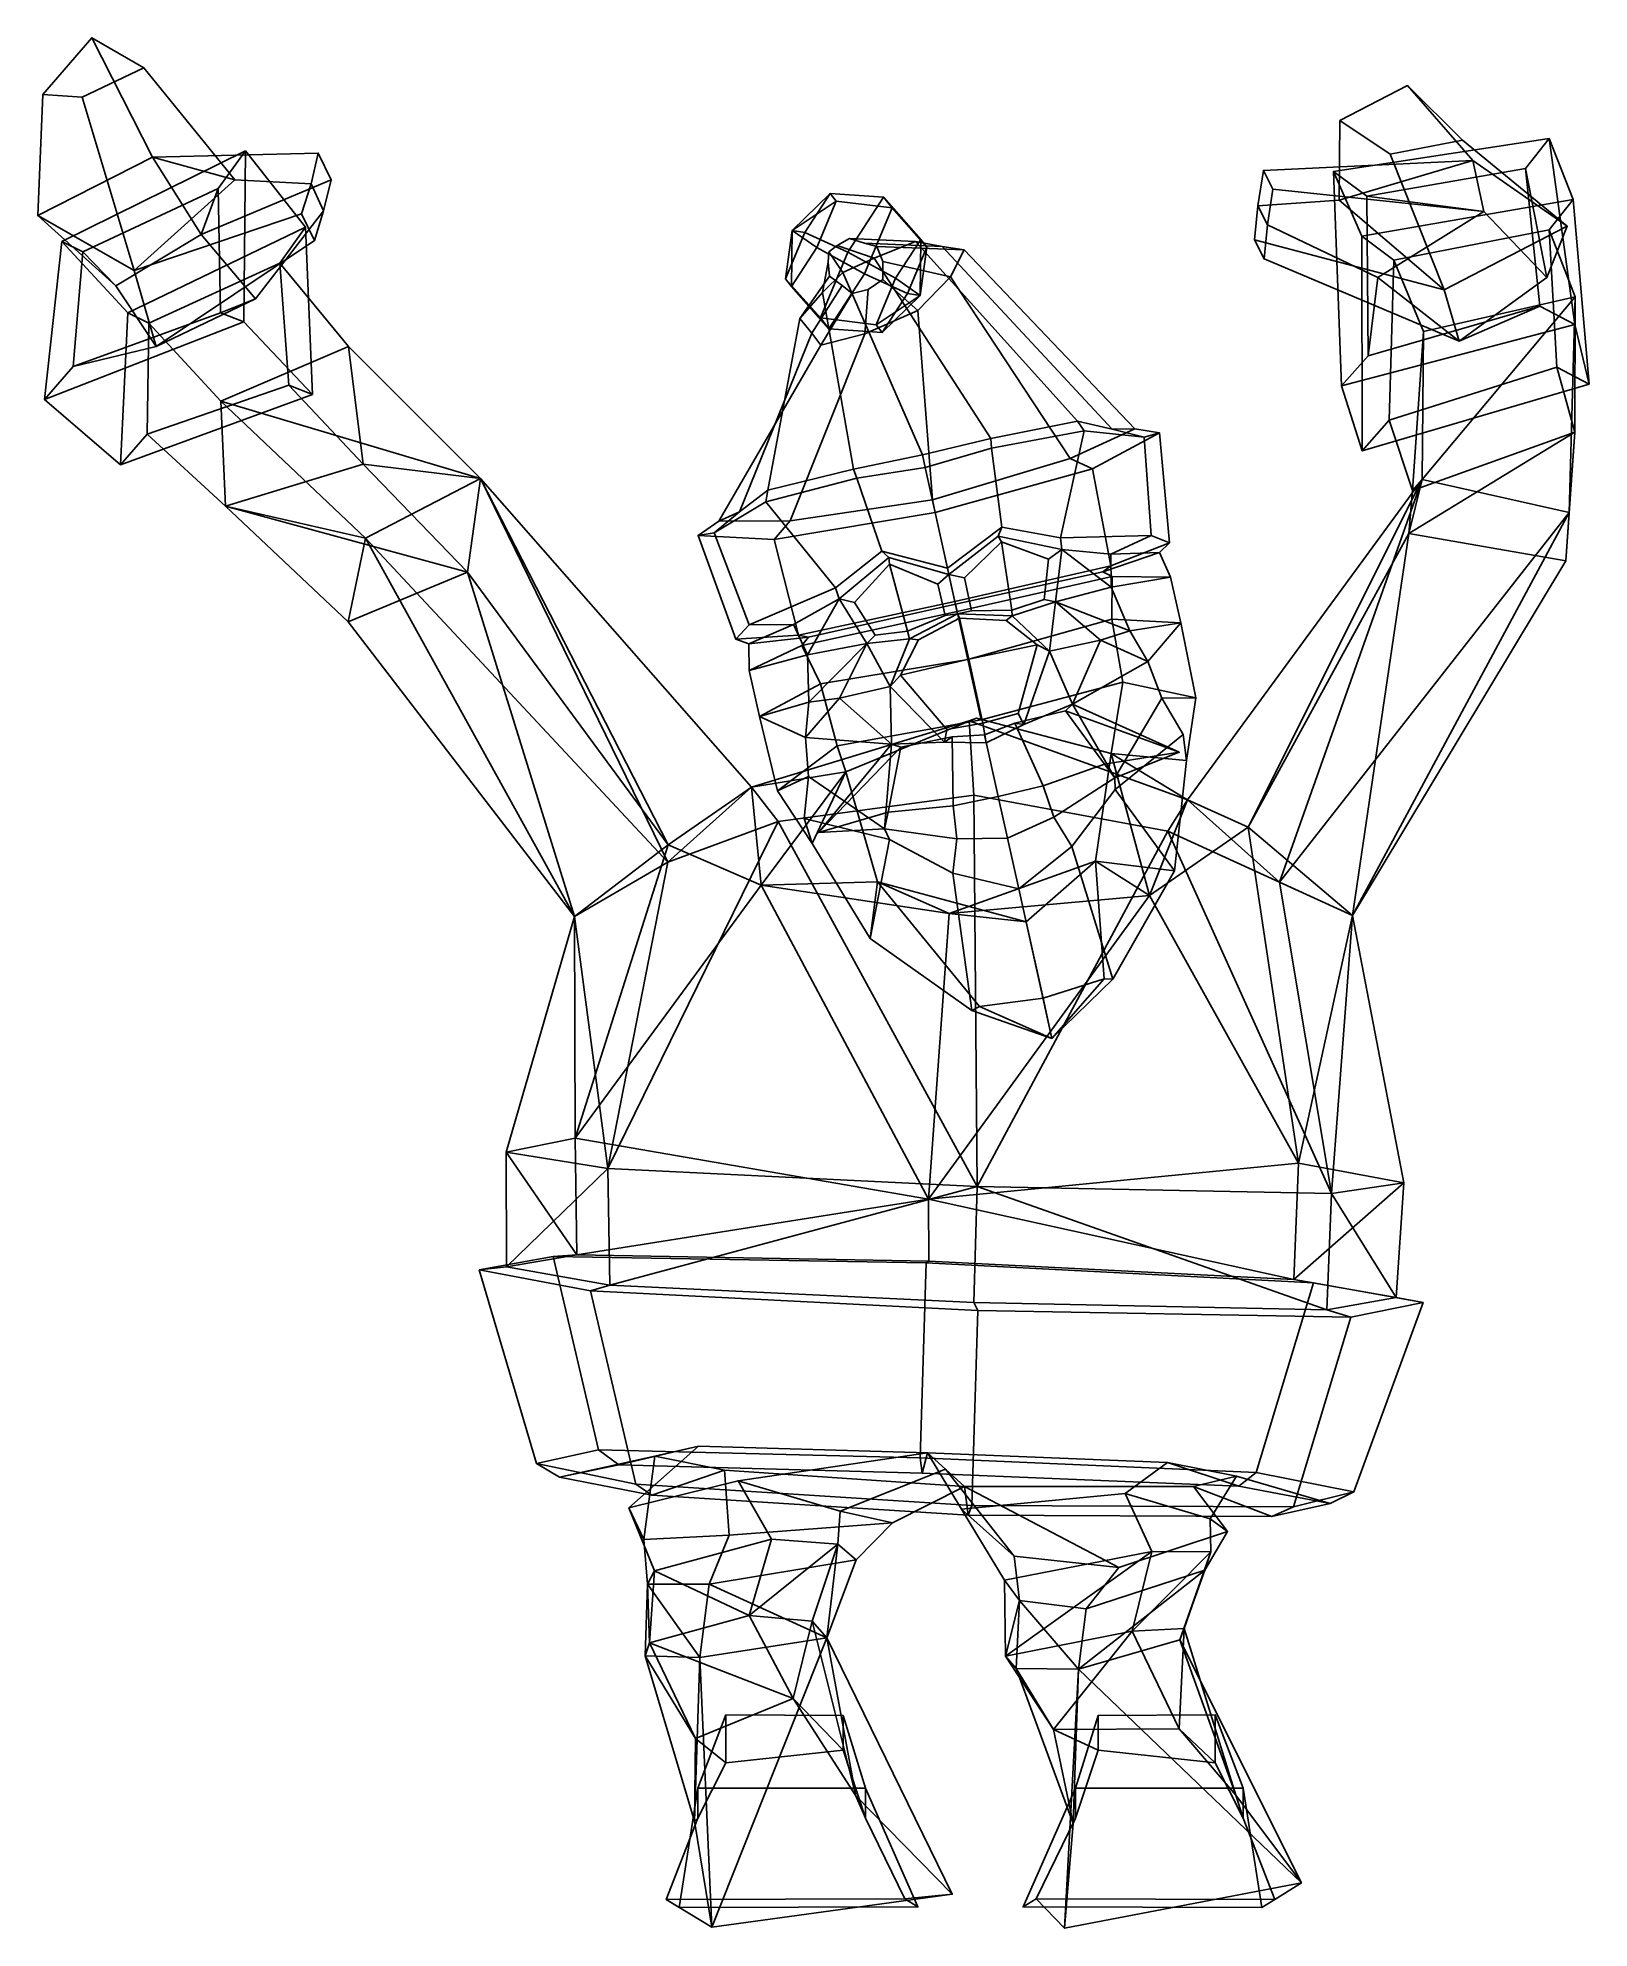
# Model space of a CAD drawing. Extents: x -264 to 172, y -159 to 373.
import ezdxf

# ---------------------------------------------------------------- set-up
doc = ezdxf.new("R2010")
doc.units = 0

msp = doc.modelspace()

# ---------------------------------------------------------------- linework, layer by layer
for p in [(56.815311, 172.140625, 96.495132), (-44.716862, 149.588806, 96.495132)]:
    msp.add_point(p)
for points in [[(-262.988861, 357.314117, 125.603943), (-249.267624, 373.249084, 131.37973), (-232.144897, 339.640686, 73.517166), (-264.43988, 323.231781, 76.209099)], [(-251.992416, 356.552887, 146.238831), (-234.571701, 364.801575, 144.60701), (-249.267624, 373.249084, 131.37973), (-262.988861, 357.314117, 125.603943)], [(-234.571701, 364.801575, 144.60701), (-208.974625, 333.31308, 107.807068), (-232.144897, 339.640686, 73.517166), (-249.267624, 373.249084, 131.37973)], [(-251.992416, 356.552887, 146.238831), (-237.3591, 307.7966, 99.682808), (-208.974625, 333.31308, 107.807068), (-234.571701, 364.801575, 144.60701)], [(-251.992416, 356.552887, 146.238831), (-262.988861, 357.314117, 125.603943), (-264.43988, 323.231781, 76.209099), (-237.3591, 307.7966, 99.682808)], [(102.054321, 349.963043, 149.418365), (121.112114, 359.822083, 148.043137), (139.511734, 338.75647, 84.888687), (101.887154, 327.550476, 99.432213)], [(116.250587, 340.503723, 158.538254), (136.565155, 344.440857, 147.624176), (121.112114, 359.822083, 148.043137), (102.054321, 349.963043, 149.418365)], [(136.565155, 344.440857, 147.624176), (166.064438, 320.187531, 101.308578), (139.511734, 338.75647, 84.888687), (121.112114, 359.822083, 148.043137)], [(116.250587, 340.503723, 158.538254), (102.054321, 349.963043, 149.418365), (101.887154, 327.550476, 99.432213), (131.423752, 302.317413, 103.127457)], [(-257.636536, 315.899017, 23.61549), (-206.020447, 341.419067, 47.043209), (-189.069839, 319.932007, 29.709803), (-239.110321, 295.858063, 4.849689)], [(-257.636536, 315.899017, 23.61549), (-251.766342, 313.001343, 32.937126), (-213.684708, 330.861298, 50.927044), (-206.020447, 341.419067, 47.043209)], [(-185.500916, 340.823547, 110.033852), (-181.897614, 333.285553, 100.151688), (-218.446304, 317.901825, 48.815952), (-232.144897, 339.640686, 73.517166)], [(-187.52124, 332.111023, 117.05526), (-185.500916, 340.823547, 110.033852), (-232.144897, 339.640686, 73.517166), (-208.974625, 333.31308, 107.807068)], [(-206.491623, 293.281311, 101.888901), (-206.020447, 341.419067, 47.043209), (-213.684708, 330.861298, 50.927044), (-213.020203, 295.86673, 92.235168)], [(-187.129791, 272.870789, 84.40197), (-189.069839, 319.932007, 29.709803), (-206.020447, 341.419067, 47.043209), (-206.491623, 293.281311, 101.888901)], [(-187.52124, 332.111023, 117.05526), (-184.029984, 324.561523, 107.117134), (-181.897614, 333.285553, 100.151688), (-185.500916, 340.823547, 110.033852)], [(160.975906, 344.870209, 57.646309), (167.740555, 327.713654, 30.134367), (108.236458, 317.42392, 22.717125), (100.218124, 335.664948, 48.259918)], [(160.975906, 344.870209, 57.646309), (100.218124, 335.664948, 48.259918), (109.675812, 328.644257, 55.08292), (154.282028, 336.503906, 61.512226)], [(116.250587, 340.503723, 158.538254), (131.423752, 302.317413, 103.127457), (166.064438, 320.187531, 101.308578), (136.565155, 344.440857, 147.624176)], [(168.166779, 292.559753, 94.554283), (160.975906, 344.870209, 57.646309), (154.282028, 336.503906, 61.512226), (158.349854, 297.747589, 88.841103)], [(172.233124, 275.74472, 65.086075), (167.740555, 327.713654, 30.134367), (160.975906, 344.870209, 57.646309), (168.166779, 292.559753, 94.554283)], [(-264.43988, 323.231781, 76.209099), (-232.144897, 339.640686, 73.517166), (-218.446304, 317.901825, 48.815952), (-242.485855, 303.465912, 48.531384)], [(78.919411, 325.953796, 95.290314), (101.887154, 327.550476, 99.432213), (139.511734, 338.75647, 84.888687), (80.558701, 335.934113, 90.094528)], [(78.919411, 325.953796, 95.290314), (80.558701, 335.934113, 90.094528), (83.219963, 330.615082, 78.601585), (81.70565, 320.627106, 83.809311)], [(80.558701, 335.934113, 90.094528), (139.511734, 338.75647, 84.888687), (142.557541, 324.347107, 54.985184), (83.219963, 330.615082, 78.601585)], [(108.33252, 256.972778, 62.155754), (102.522911, 275.266571, 89.152924), (100.218124, 335.664948, 48.259918), (108.236458, 317.42392, 22.717125)], [(102.522911, 275.266571, 89.152924), (109.999466, 283.773865, 85.380875), (109.675812, 328.644257, 55.08292), (100.218124, 335.664948, 48.259918)], [(160.31398, 305.757507, 69.293777), (154.282028, 336.503906, 61.512226), (109.675812, 328.644257, 55.08292), (142.557541, 324.347107, 54.985184)], [(135.591202, 287.863892, 73.393776), (158.349854, 297.747589, 88.841103), (154.282028, 336.503906, 61.512226), (160.31398, 305.757507, 69.293777)], [(166.064438, 320.187531, 101.308578), (160.31398, 305.757507, 69.293777), (142.557541, 324.347107, 54.985184), (139.511734, 338.75647, 84.888687)], [(-242.485855, 303.465912, 48.531384), (-218.446304, 317.901825, 48.815952), (-213.684708, 330.861298, 50.927044), (-251.766342, 313.001343, 32.937126)], [(-190.206268, 323.725647, 123.621613), (-187.52124, 332.111023, 117.05526), (-208.974625, 333.31308, 107.807068), (-237.3591, 307.7966, 99.682808)], [(-184.029984, 324.561523, 107.117134), (-203.168411, 299.810272, 72.697357), (-218.446304, 317.901825, 48.815952), (-181.897614, 333.285553, 100.151688)], [(-203.168411, 299.810272, 72.697357), (-213.020203, 295.86673, 92.235168), (-213.684708, 330.861298, 50.927044), (-218.446304, 317.901825, 48.815952)], [(-190.206268, 323.725647, 123.621613), (-186.602707, 316.16452, 113.705338), (-184.029984, 324.561523, 107.117134), (-187.52124, 332.111023, 117.05526)], [(81.70565, 320.627106, 83.809311), (83.219963, 330.615082, 78.601585), (142.557541, 324.347107, 54.985184), (112.781212, 305.757507, 58.12254)], [(-52.101082, 319.026398, -2.305613), (-41.367077, 329.441742, -9.602124), (-48.500427, 318.493011, -17.978239)], [(-39.689602, 327.297119, 5.075948), (-41.367077, 329.441742, -9.602124), (-52.101082, 319.026398, -2.305613)], [(-45.145466, 314.203766, 11.377964), (-39.689602, 327.297119, 5.075948), (-52.101082, 319.026398, -2.305613)], [(-41.367077, 329.441742, -9.602124), (-26.364664, 328.399872, -14.613497), (-36.452724, 312.916077, -26.459038), (-48.500427, 318.493011, -17.978239)], [(-31.708092, 306.850159, 15.05689), (-23.992344, 325.366913, 6.144511), (-39.689602, 327.297119, 5.075948), (-45.145466, 314.203766, 11.377964)], [(-23.992344, 325.366913, 6.144511), (-26.364664, 328.399872, -14.613497), (-41.367077, 329.441742, -9.602124), (-39.689602, 327.297119, 5.075948)], [(-15.881995, 316.511169, -14.403965), (-23.015345, 305.562439, -22.780081), (-36.452724, 312.916077, -26.459038), (-26.364664, 328.399872, -14.613497)], [(-31.708092, 306.850159, 15.05689), (-19.660383, 301.273193, 6.576122), (-14.204518, 314.366547, 0.274106), (-23.992344, 325.366913, 6.144511)], [(-23.992344, 325.366913, 6.144511), (-14.204518, 314.366547, 0.274106), (-15.881995, 316.511169, -14.403965), (-26.364664, 328.399872, -14.613497)], [(78.067848, 316.338745, 100.531105), (131.423752, 302.317413, 103.127457), (101.887154, 327.550476, 99.432213), (78.919411, 325.953796, 95.290314)], [(78.067848, 316.338745, 100.531105), (78.919411, 325.953796, 95.290314), (81.70565, 320.627106, 83.809311), (80.748405, 311.003418, 89.005577)], [(167.740555, 327.713654, 30.134367), (160.977188, 319.203613, 34.077518), (117.214035, 310.664398, 29.255833), (108.236458, 317.42392, 22.717125)], [(112.781212, 305.757507, 58.12254), (142.557541, 324.347107, 54.985184), (109.675812, 328.644257, 55.08292), (109.999466, 283.773865, 85.380875)], [(172.233124, 275.74472, 65.086075), (163.135498, 280.537262, 59.801414), (160.977188, 319.203613, 34.077518), (167.740555, 327.713654, 30.134367)], [(-237.3591, 307.7966, 99.682808), (-264.43988, 323.231781, 76.209099), (-242.485855, 303.465912, 48.531384), (-231.138794, 286.388306, 69.620163)], [(-239.110321, 295.858063, 4.849689), (-189.069839, 319.932007, 29.709803), (-196.341827, 309.836151, 33.482651), (-233.177307, 292.886078, 14.31959)], [(-190.206268, 323.725647, 123.621613), (-237.3591, 307.7966, 99.682808), (-231.138794, 286.388306, 69.620163), (-186.602707, 316.16452, 113.705338)], [(-186.602707, 316.16452, 113.705338), (-231.138794, 286.388306, 69.620163), (-203.168411, 299.810272, 72.697357), (-184.029984, 324.561523, 107.117134)], [(-187.129791, 272.870789, 84.40197), (-193.798126, 275.471497, 74.586464), (-196.341827, 309.836151, 33.482651), (-189.069839, 319.932007, 29.709803)], [(80.748405, 311.003418, 89.005577), (81.70565, 320.627106, 83.809311), (112.781212, 305.757507, 58.12254), (135.591202, 287.863892, 73.393776)], [(131.423752, 302.317413, 103.127457), (135.591202, 287.863892, 73.393776), (160.31398, 305.757507, 69.293777), (166.064438, 320.187531, 101.308578)], [(-241.125641, 253.023071, 50.715534), (-262.534058, 271.426666, 69.967598), (-257.636536, 315.899017, 23.61549), (-239.110321, 295.858063, 4.849689)], [(-262.534058, 271.426666, 69.967598), (-254.50853, 280.752777, 67.836662), (-251.766342, 313.001343, 32.937126), (-257.636536, 315.899017, 23.61549)], [(-52.278797, 303.255066, 3.00191), (-52.101082, 319.026398, -2.305613), (-53.956272, 305.399689, -11.676162)], [(-52.101082, 319.026398, -2.305613), (-48.500427, 318.493011, -17.978239), (-53.956272, 305.399689, -11.676162)], [(-53.956272, 305.399689, -11.676162), (-48.500427, 318.493011, -17.978239), (-36.452724, 312.916077, -26.459038), (-44.168472, 294.399292, -17.546629)], [(-45.145466, 314.203766, 11.377964), (-52.101082, 319.026398, -2.305613), (-52.278797, 303.255066, 3.00191)], [(-31.708092, 306.850159, 15.05689), (-45.145466, 314.203766, 11.377964), (-52.278797, 303.255066, 3.00191), (-41.796154, 291.366333, 3.21138)], [(-41.810032, 312.99707, 4.989349), (-37.822105, 307.168427, 67.064438), (-29.00886, 311.230255, 64.75753), (-39.452904, 314.815186, 4.97869)], [(-39.452904, 314.815186, 4.97869), (-29.00886, 311.230255, 64.75753), (-17.358524, 315.896576, 60.655556), (-36.005135, 316.801544, 4.863035)], [(-36.005135, 316.801544, 4.863035), (-17.358524, 315.896576, 60.655556), (-9.91591, 314.506592, 51.491848), (-31.739347, 315.477783, 4.157709)], [(-31.739347, 315.477783, 4.157709), (-9.91591, 314.506592, 51.491848), (-3.691858, 313.531921, 44.109531), (-28.260607, 314.482086, 3.594986)], [(28.172998, 265.312195, 88.605896), (-17.358524, 315.896576, 60.655556), (-29.00886, 311.230255, 64.75753), (3.792268, 260.425354, 101.565422)], [(-28.260607, 314.482086, 3.594986), (-3.691858, 313.531921, 44.109531), (-7.523397, 305.989319, 36.464851), (-26.558561, 310.265106, 2.765108)], [(-16.059721, 300.739807, -9.096446), (-23.015345, 305.562439, -22.780081), (-15.881995, 316.511169, -14.403965)], [(-19.660383, 301.273193, 6.576122), (-16.059721, 300.739807, -9.096446), (-14.204518, 314.366547, 0.274106)], [(37.926445, 263.094452, 60.679428), (-9.91591, 314.506592, 51.491848), (-17.358524, 315.896576, 60.655556), (28.172998, 265.312195, 88.605896)], [(-14.204518, 314.366547, 0.274106), (-16.059721, 300.739807, -9.096446), (-15.881995, 316.511169, -14.403965)], [(44.329105, 263.184875, 37.509758), (-3.691858, 313.531921, 44.109531), (-9.91591, 314.506592, 51.491848), (37.926445, 263.094452, 60.679428)], [(78.067848, 316.338745, 100.531105), (80.748405, 311.003418, 89.005577), (135.591202, 287.863892, 73.393776), (131.423752, 302.317413, 103.127457)], [(108.33252, 256.972778, 62.155754), (108.236458, 317.42392, 22.717125), (117.214035, 310.664398, 29.255833), (115.971115, 265.612061, 58.336143)], [(160.977188, 319.203613, 34.077518), (168.278854, 300.336182, 4.157714), (125.636703, 290.575195, 0.398793), (117.214035, 310.664398, 29.255833)], [(168.216843, 262.26358, 28.96736), (168.278854, 300.336182, 4.157714), (160.977188, 319.203613, 34.077518), (163.135498, 280.537262, 59.801414)], [(-231.138794, 286.388306, 69.620163), (-242.485855, 303.465912, 48.531384), (-251.766342, 313.001343, 32.937126), (-254.50853, 280.752777, 67.836662)], [(-233.177307, 292.886078, 14.31959), (-196.341827, 309.836151, 33.482651), (-176.964401, 286.34436, 13.991704), (-212.904465, 270.948669, -5.984382)], [(-176.964401, 286.34436, 13.991704), (-196.341827, 309.836151, 33.482651), (-193.798126, 275.471497, 74.586464), (-172.834885, 253.22876, 55.3391)], [(-41.946362, 310.053345, 4.5679), (-41.588787, 306.138245, 3.943142), (-49.955231, 294.233246, 59.247559), (-43.565353, 301.556213, 64.128769)], [(-28.471189, 292.469116, -16.478003), (-44.168472, 294.399292, -17.546629), (-36.452724, 312.916077, -26.459038), (-23.015345, 305.562439, -22.780081)], [(-41.810032, 312.99707, 4.989349), (-41.946362, 310.053345, 4.5679), (-43.565353, 301.556213, 64.128769), (-37.822105, 307.168427, 67.064438)], [(-15.456396, 255.824829, 108.993706), (3.792268, 260.425354, 101.565422), (-29.00886, 311.230255, 64.75753), (-37.822105, 307.168427, 67.064438)], [(-26.558561, 310.265106, 2.765108), (-7.523397, 305.989319, 36.464851), (-16.720072, 296.511444, 31.02894), (-26.545097, 305.260071, 2.019308)], [(26.128393, 254.790222, 16.319864), (-7.523397, 305.989319, 36.464851), (-3.691858, 313.531921, 44.109531), (44.329105, 263.184875, 37.509758)], [(125.636703, 290.575195, 0.398793), (122.483734, 245.805054, 28.841644), (115.971115, 265.612061, 58.336143), (117.214035, 310.664398, 29.255833)], [(-41.796154, 291.366333, 3.21138), (-52.278797, 303.255066, 3.00191), (-53.956272, 305.399689, -11.676162), (-44.168472, 294.399292, -17.546629)], [(-41.588787, 306.138245, 3.943142), (-38.016815, 303.489471, 3.123512), (-46.563038, 290.151428, 49.908894), (-49.955231, 294.233246, 59.247559)], [(-38.016815, 303.489471, 3.123512), (-35.173286, 301.280701, 2.45614), (-44.047264, 286.71228, 42.366402), (-46.563038, 290.151428, 49.908894)], [(-15.456396, 255.824829, 108.993706), (-37.822105, 307.168427, 67.064438), (-43.565353, 301.556213, 64.128769), (-34.842697, 251.843933, 101.565422)], [(-31.708092, 306.850159, 15.05689), (-41.796154, 291.366333, 3.21138), (-26.793713, 290.324493, -1.799931), (-19.660383, 301.273193, 6.576122)], [(-30.695154, 302.365295, 2.083615), (-26.545097, 305.260071, 2.019308), (-16.720072, 296.511444, 31.02894), (-31.672338, 289.940277, 35.421749)], [(-16.059721, 300.739807, -9.096446), (-28.471189, 292.469116, -16.478003), (-23.015345, 305.562439, -22.780081)], [(-12.6546, 243.210632, -2.974265), (-16.720072, 296.511444, 31.02894), (-7.523397, 305.989319, 36.464851), (26.128393, 254.790222, 16.319864)], [(135.591202, 287.863892, 73.393776), (112.781212, 305.757507, 58.12254), (109.999466, 283.773865, 85.380875), (158.349854, 297.747589, 88.841103)], [(-231.138794, 286.388306, 69.620163), (-254.50853, 280.752777, 67.836662), (-213.020203, 295.86673, 92.235168), (-203.168411, 299.810272, 72.697357)], [(-58.999695, 245.949829, 88.605896), (-34.842697, 251.843933, 101.565422), (-43.565353, 301.556213, 64.128769), (-49.955231, 294.233246, 59.247559)], [(-35.173286, 301.280701, 2.45614), (-30.695154, 302.365295, 2.083615), (-31.672338, 289.940277, 35.421749), (-44.047264, 286.71228, 42.366402)], [(-26.793713, 290.324493, -1.799931), (-28.471189, 292.469116, -16.478003), (-16.059721, 300.739807, -9.096446)], [(-19.660383, 301.273193, 6.576122), (-26.793713, 290.324493, -1.799931), (-16.059721, 300.739807, -9.096446)], [(168.278854, 300.336182, 4.157714), (166.61972, 239.613373, -42.087219), (125.180756, 248.922607, -32.031612)], [(168.278854, 300.336182, 4.157714), (125.180756, 248.922607, -32.031612), (125.636703, 290.575195, 0.398793)], [(168.216843, 262.26358, 28.96736), (166.61972, 239.613373, -42.087219), (168.278854, 300.336182, 4.157714)], [(-262.534058, 271.426666, 69.967598), (-206.491623, 293.281311, 101.888901), (-213.020203, 295.86673, 92.235168), (-254.50853, 280.752777, 67.836662)], [(-241.125641, 253.023071, 50.715534), (-187.129791, 272.870789, 84.40197), (-206.491623, 293.281311, 101.888901), (-262.534058, 271.426666, 69.967598)], [(-241.125641, 253.023071, 50.715534), (-239.110321, 295.858063, 4.849689), (-233.177307, 292.886078, 14.31959), (-233.687668, 261.654022, 48.754471)], [(-211.580292, 241.375183, 28.493181), (-233.687668, 261.654022, 48.754471), (-233.177307, 292.886078, 14.31959), (-212.904465, 270.948669, -5.984382)], [(-66.897148, 239.811584, 60.679428), (-58.999695, 245.949829, 88.605896), (-49.955231, 294.233246, 59.247559), (-46.563038, 290.151428, 49.908894)], [(-12.6546, 243.210632, -2.974265), (-52.692936, 237.282837, 16.319864), (-31.672338, 289.940277, 35.421749), (-16.720072, 296.511444, 31.02894)], [(-41.796154, 291.366333, 3.21138), (-44.168472, 294.399292, -17.546629), (-28.471189, 292.469116, -16.478003), (-26.793713, 290.324493, -1.799931)], [(168.166779, 292.559753, 94.554283), (158.349854, 297.747589, 88.841103), (109.999466, 283.773865, 85.380875), (102.522911, 275.266571, 89.152924)], [(-72.736031, 237.182953, 37.509758), (-66.897148, 239.811584, 60.679428), (-46.563038, 290.151428, 49.908894), (-44.047264, 286.71228, 42.366402)], [(-52.692936, 237.282837, 16.319864), (-72.736031, 237.182953, 37.509758), (-44.047264, 286.71228, 42.366402), (-31.672338, 289.940277, 35.421749)], [(172.233124, 275.74472, 65.086075), (168.166779, 292.559753, 94.554283), (102.522911, 275.266571, 89.152924), (108.33252, 256.972778, 62.155754)], [(122.483734, 245.805054, 28.841644), (125.636703, 290.575195, 0.398793), (125.180756, 248.922607, -32.031612)], [(-212.904465, 270.948669, -5.984382), (-176.964401, 286.34436, 13.991704), (-139.847809, 249.195221, 3.787385)], [(-172.834885, 253.22876, 55.3391), (-139.847809, 249.195221, 3.787385), (-176.964401, 286.34436, 13.991704)], [(172.233124, 275.74472, 65.086075), (108.33252, 256.972778, 62.155754), (115.971115, 265.612061, 58.336143), (163.135498, 280.537262, 59.801414)], [(122.483734, 245.805054, 28.841644), (168.216843, 262.26358, 28.96736), (163.135498, 280.537262, 59.801414), (115.971115, 265.612061, 58.336143)], [(-241.125641, 253.023071, 50.715534), (-233.687668, 261.654022, 48.754471), (-193.798126, 275.471497, 74.586464), (-187.129791, 272.870789, 84.40197)], [(-172.834885, 253.22876, 55.3391), (-193.798126, 275.471497, 74.586464), (-233.687668, 261.654022, 48.754471), (-211.580292, 241.375183, 28.493181)], [(-212.904465, 270.948669, -5.984382), (-139.847809, 249.195221, 3.787385), (-172.163101, 232.443787, -15.638888)], [(-211.580292, 241.375183, 28.493181), (-212.904465, 270.948669, -5.984382), (-172.163101, 232.443787, -15.638888)], [(3.993177, 257.728363, 106.255333), (30.051653, 262.583771, 92.966484), (28.172998, 265.312195, 88.605896), (3.792268, 260.425354, 101.565422)], [(6.937083, 235.466888, 108.592934), (23.375555, 232.522949, 96.802124), (30.051653, 262.583771, 92.966484), (3.993177, 257.728363, 106.255333)], [(23.375555, 232.522949, 96.802124), (48.932758, 233.150146, 77.739914), (46.930523, 260.829163, 61.73048), (30.051653, 262.583771, 92.966484)], [(51.29533, 262.050049, 35.851646), (32.422161, 251.952454, 12.511163), (26.128393, 254.790222, 16.319864), (44.329105, 263.184875, 37.509758)], [(30.051653, 262.583771, 92.966484), (46.930523, 260.829163, 61.73048), (37.926445, 263.094452, 60.679428), (28.172998, 265.312195, 88.605896)], [(54.08337, 231.053284, 40.018829), (37.58408, 224.583466, 13.866787), (32.422161, 251.952454, 12.511163), (51.29533, 262.050049, 35.851646)], [(46.930523, 260.829163, 61.73048), (51.29533, 262.050049, 35.851646), (44.329105, 263.184875, 37.509758), (37.926445, 263.094452, 60.679428)], [(48.932758, 233.150146, 77.739914), (54.08337, 231.053284, 40.018829), (51.29533, 262.050049, 35.851646), (46.930523, 260.829163, 61.73048)], [(168.216843, 262.26358, 28.96736), (121.422279, 233.726318, 18.64999), (165.699509, 226.036163, 0.903835)], [(168.216843, 262.26358, 28.96736), (122.483734, 245.805054, 28.841644), (121.422279, 233.726318, 18.64999)], [(168.216843, 262.26358, 28.96736), (165.699509, 226.036163, 0.903835), (166.61972, 239.613373, -42.087219)], [(-14.667708, 252.274017, 112.282356), (-15.456396, 255.824829, 108.993706), (-34.842697, 251.843933, 101.565422), (-33.882954, 249.315491, 106.255333)], [(-14.667708, 252.274017, 112.282356), (3.993177, 257.728363, 106.255333), (3.792268, 260.425354, 101.565422), (-15.456396, 255.824829, 108.993706)], [(-8.390501, 224.012939, 112.074959), (6.937083, 235.466888, 108.592934), (3.993177, 257.728363, 106.255333), (-14.667708, 252.274017, 112.282356)], [(-211.580292, 241.375183, 28.493181), (-143.475113, 222.888062, 45.623417), (-172.834885, 253.22876, 55.3391)], [(-172.834885, 253.22876, 55.3391), (-143.475113, 222.888062, 45.623417), (-139.847809, 249.195221, 3.787385)], [(-33.882954, 249.315491, 106.255333), (-34.842697, 251.843933, 101.565422), (-58.999695, 245.949829, 88.605896), (-59.546631, 242.682648, 92.966484)], [(-8.390501, 224.012939, 112.074959), (-14.667708, 252.274017, 112.282356), (-33.882954, 249.315491, 106.255333), (-26.906738, 228.776794, 108.592934)], [(32.422161, 251.952454, 12.511163), (-11.870606, 239.680969, -7.526244), (-12.6546, 243.210632, -2.974265), (26.128393, 254.790222, 16.319864)], [(37.58408, 224.583466, 13.866787), (-6.287687, 214.545715, -5.901319), (-11.870606, 239.680969, -7.526244), (32.422161, 251.952454, 12.511163)], [(-87.062393, 141.250061, -32.363079), (-172.163101, 232.443787, -15.638888), (-139.847809, 249.195221, 3.787385)], [(-87.033012, 146.051025, 44.971115), (-139.847809, 249.195221, 3.787385), (-143.475113, 222.888062, 45.623417)], [(-87.033012, 146.051025, 44.971115), (-63.519073, 162.280884, 0.23338), (-139.847809, 249.195221, 3.787385)], [(-87.062393, 141.250061, -32.363079), (-139.847809, 249.195221, 3.787385), (-63.519073, 162.280884, 0.23338)], [(-59.546631, 242.682648, 92.966484), (-58.999695, 245.949829, 88.605896), (-66.897148, 239.811584, 60.679428), (-74.095558, 233.947449, 61.73048)], [(-26.906738, 228.776794, 108.592934), (-33.882954, 249.315491, 106.255333), (-59.546631, 242.682648, 92.966484), (-39.920929, 218.463867, 96.802116)], [(76.233704, 151.091675, 49.799374), (125.180756, 248.922607, -32.031612), (59.146637, 158.738342, 5.25174)], [(85.088982, 135.543701, -23.907381), (59.146637, 158.738342, 5.25174), (125.180756, 248.922607, -32.031612)], [(76.233704, 151.091675, 49.799374), (121.422279, 233.726318, 18.64999), (125.180756, 248.922607, -32.031612)], [(85.088982, 135.543701, -23.907381), (125.180756, 248.922607, -32.031612), (166.61972, 239.613373, -42.087219)], [(122.483734, 245.805054, 28.841644), (125.180756, 248.922607, -32.031612), (121.422279, 233.726318, 18.64999)], [(-211.580292, 241.375183, 28.493181), (-177.081131, 208.904053, 19.228786), (-143.475113, 222.888062, 45.623417)], [(-211.580292, 241.375183, 28.493181), (-172.163101, 232.443787, -15.638888), (-177.081131, 208.904053, 19.228786)], [(-74.095558, 233.947449, 61.73048), (-66.897148, 239.811584, 60.679428), (-72.736031, 237.182953, 37.509758), (-78.566795, 233.20575, 35.851646)], [(-39.920929, 218.463867, 96.802116), (-59.546631, 242.682648, 92.966484), (-74.095558, 233.947449, 61.73048), (-64.191765, 208.023499, 77.739914)], [(-57.193539, 232.047485, 12.511164), (-52.692936, 237.282837, 16.319864), (-12.6546, 243.210632, -2.974265), (-11.870606, 239.680969, -7.526244)], [(-50.283569, 205.066742, 13.866788), (-57.193539, 232.047485, 12.511164), (-11.870606, 239.680969, -7.526244), (-6.287687, 214.545715, -5.901319)], [(105.647591, 126.247314, 14.002977), (85.088982, 135.543701, -23.907381), (166.61972, 239.613373, -42.087219)], [(165.699509, 226.036163, 0.903835), (105.647591, 126.247314, 14.002977), (166.61972, 239.613373, -42.087219)], [(-78.566795, 233.20575, 35.851646), (-72.736031, 237.182953, 37.509758), (-52.692936, 237.282837, 16.319864), (-57.193539, 232.047485, 12.511164)], [(-8.390501, 224.012939, 112.074959), (-7.982511, 222.176086, 109.102097), (5.885889, 232.964874, 107.094673), (6.937083, 235.466888, 108.592934)], [(6.937083, 235.466888, 108.592934), (5.885889, 232.964874, 107.094673), (23.804676, 229.240997, 94.976685), (23.375555, 232.522949, 96.802124)], [(-177.081131, 208.904053, 19.228786), (-172.163101, 232.443787, -15.638888), (-113.361687, 125.911316, 4.245216)], [(-113.361687, 125.911316, 4.245216), (-172.163101, 232.443787, -15.638888), (-87.062393, 141.250061, -32.363079)], [(-64.191765, 208.023499, 77.739914), (-74.095558, 233.947449, 61.73048), (-78.566795, 233.20575, 35.851646), (-67.970375, 203.943329, 40.018829)], [(-67.970375, 203.943329, 40.018829), (-78.566795, 233.20575, 35.851646), (-57.193539, 232.047485, 12.511164), (-50.283569, 205.066742, 13.866788)], [(6.767289, 231.33429, 104.268639), (5.885889, 232.964874, 107.094673), (-7.982511, 222.176086, 109.102097), (-3.646766, 221.279541, 106.276031)], [(-3.646766, 221.279541, 106.276031), (-1.585876, 212.001038, 107.318275), (9.690365, 212.100189, 102.009949), (6.767289, 231.33429, 104.268639)], [(6.767289, 231.33429, 104.268639), (20.041019, 226.544434, 92.15062), (23.804676, 229.240997, 94.976685), (5.885889, 232.964874, 107.094673)], [(9.690365, 212.100189, 102.009949), (18.809223, 215.145935, 95.723228), (20.041019, 226.544434, 92.15062), (6.767289, 231.33429, 104.268639)], [(18.809223, 215.145935, 95.723228), (22.020042, 214.537872, 98.549278), (23.804676, 229.240997, 94.976685), (20.041019, 226.544434, 92.15062)], [(22.020042, 214.537872, 98.549278), (37.683643, 218.591248, 78.655991), (23.804676, 229.240997, 94.976685)], [(37.632515, 227.919556, 78.249641), (48.932758, 233.150146, 77.739914), (23.375555, 232.522949, 96.802124), (23.804676, 229.240997, 94.976685)], [(37.683643, 218.591248, 78.655991), (37.632515, 227.919556, 78.249641), (23.804676, 229.240997, 94.976685)], [(54.08337, 231.053284, 40.018829), (51.293114, 228.370728, 41.26128), (35.300697, 222.936707, 14.896183), (37.58408, 224.583466, 13.866787)], [(48.932758, 233.150146, 77.739914), (37.632515, 227.919556, 78.249641), (51.293114, 228.370728, 41.26128), (54.08337, 231.053284, 40.018829)], [(105.647591, 126.247314, 14.002977), (121.422279, 233.726318, 18.64999), (76.233704, 151.091675, 49.799374)], [(165.699509, 226.036163, 0.903835), (121.422279, 233.726318, 18.64999), (105.647591, 126.247314, 14.002977)], [(-26.906738, 228.776794, 108.592934), (-39.920929, 218.463867, 96.802116), (-38.920311, 215.308838, 94.976685), (-24.895187, 226.955078, 107.094673)], [(-24.736942, 225.048828, 104.469688), (-24.895187, 226.955078, 107.094673), (-38.920311, 215.308838, 94.976685), (-34.575485, 214.290894, 94.654114)], [(-19.632277, 206.214478, 102.64016), (-24.736942, 225.048828, 104.469688), (-34.575485, 214.290894, 94.654114), (-28.708158, 205.155945, 97.547935)], [(-8.390501, 224.012939, 112.074959), (-26.906738, 228.776794, 108.592934), (-24.895187, 226.955078, 107.094673), (-7.982511, 222.176086, 109.102097)], [(-24.736942, 225.048828, 104.469688), (-11.062791, 219.510132, 106.095718), (-7.982511, 222.176086, 109.102097), (-24.895187, 226.955078, 107.094673)], [(-11.062791, 219.510132, 106.095718), (-24.736942, 225.048828, 104.469688), (-19.632277, 206.214478, 102.64016), (-9.085889, 210.609802, 106.939919)], [(37.58408, 224.583466, 13.866787), (35.300697, 222.936707, 14.896183), (-6.124316, 213.810181, -2.275021), (-6.287687, 214.545715, -5.901319)], [(54.36887, 221.461273, 42.462151), (37.969044, 221.587677, 12.672509), (35.300697, 222.936707, 14.896183), (51.293114, 228.370728, 41.26128)], [(37.632515, 227.919556, 78.249641), (37.683643, 218.591248, 78.655991), (54.36887, 221.461273, 42.462151), (51.293114, 228.370728, 41.26128)], [(-177.081131, 208.904053, 19.228786), (-113.361687, 125.911316, 4.245216), (-143.475113, 222.888062, 45.623417)], [(-113.361687, 125.911316, 4.245216), (-87.033012, 146.051025, 44.971115), (-143.475113, 222.888062, 45.623417)], [(-51.73978, 208.068665, 78.249641), (-38.920311, 215.308838, 94.976685), (-39.920929, 218.463867, 96.802116), (-64.191765, 208.023499, 77.739914)], [(-9.085889, 210.609802, 106.939919), (-5.532476, 211.145599, 110.144318), (-7.982511, 222.176086, 109.102097), (-11.062791, 219.510132, 106.095718)], [(-1.585876, 212.001038, 107.318275), (-3.646766, 221.279541, 106.276031), (-7.982511, 222.176086, 109.102097), (-5.532476, 211.145599, 110.144318)], [(37.969044, 221.587677, 12.672509), (-5.681437, 211.816254, -2.405132), (-6.124316, 213.810181, -2.275021), (35.300697, 222.936707, 14.896183)], [(37.825851, 209.57373, 11.188781), (-2.67265, 198.270203, -0.945824), (-5.681437, 211.816254, -2.405132), (37.969044, 221.587677, 12.672509)], [(42.907623, 206.333191, 78.504814), (37.683643, 218.591248, 78.655991), (22.020042, 214.537872, 98.549278)], [(37.683643, 218.591248, 78.655991), (42.907623, 206.333191, 78.504814), (57.250988, 208.585938, 44.641083), (54.36887, 221.461273, 42.462151)], [(57.250988, 208.585938, 44.641083), (37.825851, 209.57373, 11.188781), (37.969044, 221.587677, 12.672509), (54.36887, 221.461273, 42.462151)], [(-47.837013, 199.595825, 78.655991), (-38.920311, 215.308838, 94.976685), (-51.73978, 208.068665, 78.249641)], [(-50.283569, 205.066742, 13.866788), (-6.287687, 214.545715, -5.901319), (-6.124316, 213.810181, -2.275021), (-47.51775, 204.541504, 14.896184)], [(-49.364094, 202.189697, 12.672509), (-47.51775, 204.541504, 14.896184), (-6.124316, 213.810181, -2.275021), (-5.681437, 211.816254, -2.405132)], [(-31.079002, 202.743774, 98.549278), (-38.920311, 215.308838, 94.976685), (-47.837013, 199.595825, 78.655991)], [(-28.708158, 205.155945, 97.547935), (-34.575485, 214.290894, 94.654114), (-38.920311, 215.308838, 94.976685), (-31.079002, 202.743774, 98.549278)], [(9.690365, 212.100189, 102.009949), (9.771171, 210.505096, 104.835991), (22.020042, 214.537872, 98.549278), (18.809223, 215.145935, 95.723228)], [(20.319714, 200.636536, 104.760262), (22.020042, 214.537872, 98.549278), (9.771171, 210.505096, 104.835991)], [(34.636623, 203.659424, 101.72583), (22.020042, 214.537872, 98.549278), (20.319714, 200.636536, 104.760262)], [(34.636623, 203.659424, 101.72583), (42.907623, 206.333191, 78.504814), (22.020042, 214.537872, 98.549278)], [(-64.191765, 208.023499, 77.739914), (-67.970375, 203.943329, 40.018829), (-64.306831, 202.694214, 41.26128), (-51.73978, 208.068665, 78.249641)], [(-51.73978, 208.068665, 78.249641), (-64.306831, 202.694214, 41.26128), (-64.168312, 195.132385, 42.462151), (-47.837013, 199.595825, 78.655991)], [(-44.148335, 191.366028, 11.188781), (-49.364094, 202.189697, 12.672509), (-5.681437, 211.816254, -2.405132), (-2.67265, 198.270203, -0.945824)], [(-2.417369, 198.3125, 128.666168), (-4.979638, 209.848267, 124.536148), (-16.557552, 203.758667, 121.01963), (-21.608517, 193.863708, 122.216965)], [(-19.632277, 206.214478, 102.64016), (-19.125948, 204.086609, 104.835991), (-5.532476, 211.145599, 110.144318), (-9.085889, 210.609802, 106.939919)], [(-4.979638, 209.848267, 124.536148), (-5.532476, 211.145599, 110.144318), (-19.125948, 204.086609, 104.835991), (-16.557552, 203.758667, 121.01963)], [(9.690365, 212.100189, 102.009949), (-1.585876, 212.001038, 107.318275), (-5.532476, 211.145599, 110.144318), (9.771171, 210.505096, 104.835991)], [(-4.979638, 209.848267, 124.536148), (8.087578, 209.232727, 121.01963), (9.771171, 210.505096, 104.835991), (-5.532476, 211.145599, 110.144318)], [(-2.417369, 198.3125, 128.666168), (16.852568, 202.406494, 122.216965), (8.087578, 209.232727, 121.01963), (-4.979638, 209.848267, 124.536148)], [(40.952271, 191.842102, 14.099627), (1.09154, 181.32312, 3.485336), (-2.67265, 198.270203, -0.945824), (37.825851, 209.57373, 11.188781)], [(16.852568, 202.406494, 122.216965), (20.319714, 200.636536, 104.760262), (9.771171, 210.505096, 104.835991), (8.087578, 209.232727, 121.01963)], [(61.498642, 187.44989, 46.003769), (40.952271, 191.842102, 14.099627), (37.825851, 209.57373, 11.188781), (57.250988, 208.585938, 44.641083)], [(42.907623, 206.333191, 78.504814), (47.965714, 197.701202, 77.948036), (57.250988, 208.585938, 44.641083)], [(51.903194, 187.379517, 78.12674), (61.498642, 187.44989, 46.003769), (57.250988, 208.585938, 44.641083), (47.965714, 197.701202, 77.948036)], [(-67.970375, 203.943329, 40.018829), (-50.283569, 205.066742, 13.866788), (-47.51775, 204.541504, 14.896184), (-64.306831, 202.694214, 41.26128)], [(-64.168312, 195.132385, 42.462151), (-64.306831, 202.694214, 41.26128), (-47.51775, 204.541504, 14.896184), (-49.364094, 202.189697, 12.672509)], [(-47.380394, 186.27887, 78.504814), (-31.079002, 202.743774, 98.549278), (-47.837013, 199.595825, 78.655991)], [(-38.755207, 187.358032, 101.72583), (-31.079002, 202.743774, 98.549278), (-47.380394, 186.27887, 78.504814)], [(-38.755207, 187.358032, 101.72583), (-24.504799, 190.680328, 104.760262), (-31.079002, 202.743774, 98.549278)], [(-19.632277, 206.214478, 102.64016), (-28.708158, 205.155945, 97.547935), (-31.079002, 202.743774, 98.549278), (-19.125948, 204.086609, 104.835991)], [(-24.504799, 190.680328, 104.760262), (-19.125948, 204.086609, 104.835991), (-31.079002, 202.743774, 98.549278)], [(-21.608517, 193.863708, 122.216965), (-16.557552, 203.758667, 121.01963), (-19.125948, 204.086609, 104.835991), (-24.504799, 190.680328, 104.760262)], [(1.583404, 180.300293, 122.611298), (11.500761, 183.037292, 117.381271), (16.852568, 202.406494, 122.216965), (-2.417369, 198.3125, 128.666168)], [(11.500761, 183.037292, 117.381271), (13.131368, 179.999847, 104.511543), (20.319714, 200.636536, 104.760262), (16.852568, 202.406494, 122.216965)], [(26.842335, 185.729492, 98.608398), (34.636623, 203.659424, 101.72583), (20.319714, 200.636536, 104.760262)], [(26.842335, 185.729492, 98.608398), (47.965714, 197.701202, 77.948036), (34.636623, 203.659424, 101.72583)], [(47.965714, 197.701202, 77.948036), (42.907623, 206.333191, 78.504814), (34.636623, 203.659424, 101.72583)], [(-61.328724, 182.24762, 44.641083), (-64.168312, 195.132385, 42.462151), (-49.364094, 202.189697, 12.672509), (-44.148335, 191.366028, 11.188781)], [(-47.837013, 199.595825, 78.655991), (-64.168312, 195.132385, 42.462151), (-61.328724, 182.24762, 44.641083), (-47.380394, 186.27887, 78.504814)], [(-39.474197, 173.97821, 14.099627), (-44.148335, 191.366028, 11.188781), (-2.67265, 198.270203, -0.945824), (1.09154, 181.32312, 3.485336)], [(1.583404, 180.300293, 122.611298), (-2.417369, 198.3125, 128.666168), (-21.608517, 193.863708, 122.216965), (-8.560094, 178.581482, 117.381271)], [(13.131368, 179.999847, 104.511543), (26.842335, 185.729492, 98.608398), (20.319714, 200.636536, 104.760262)], [(51.903194, 187.379517, 78.12674), (47.965714, 197.701202, 77.948036), (26.842335, 185.729492, 98.608398), (38.730602, 164.987793, 104.917755)], [(-8.560094, 178.581482, 117.381271), (-21.608517, 193.863708, 122.216965), (-24.504799, 190.680328, 104.760262), (-9.255961, 175.027283, 104.511543)], [(37.715561, 171.786682, 32.612549), (-0.218278, 181.733765, 8.846025), (1.09154, 181.32312, 3.485336), (40.952271, 191.842102, 14.099627)], [(58.922569, 169.861206, 50.112885), (37.715561, 171.786682, 32.612549), (40.952271, 191.842102, 14.099627), (61.498642, 187.44989, 46.003769)], [(-56.229126, 161.300781, 46.003773), (-61.328724, 182.24762, 44.641083), (-44.148335, 191.366028, 11.188781), (-39.474197, 173.97821, 14.099627)], [(-47.380394, 186.27887, 78.504814), (-61.328724, 182.24762, 44.641083), (-48.308563, 176.317261, 77.948036)], [(-48.308563, 176.317261, 77.948036), (-38.755207, 187.358032, 101.72583), (-47.380394, 186.27887, 78.504814)], [(-24.103283, 174.413696, 98.608406), (-38.755207, 187.358032, 101.72583), (-48.308563, 176.317261, 77.948036)], [(-24.103283, 174.413696, 98.608406), (-24.504799, 190.680328, 104.760262), (-38.755207, 187.358032, 101.72583)], [(-9.255961, 175.027283, 104.511543), (-24.504799, 190.680328, 104.760262), (-24.103283, 174.413696, 98.608406)], [(51.903194, 187.379517, 78.12674), (38.730602, 164.987793, 104.917755), (38.76226, 161.69458, 95.90657), (57.978939, 177.196594, 81.29702)], [(58.922569, 169.861206, 50.112885), (61.498642, 187.44989, 46.003769), (51.903194, 187.379517, 78.12674), (57.978939, 177.196594, 81.29702)], [(-2.324984, 180.977417, 4.995803), (-63.519073, 162.280884, 0.23338), (-37.038605, 166.665649, 30.95746), (-0.218278, 181.733765, 8.846025)], [(-2.324984, 180.977417, 4.995803), (-0.983255, 160.106445, -46.130695), (-56.006145, 152.701385, -39.000061), (-63.519073, 162.280884, 0.23338)], [(-47.506168, 165.299194, 78.12674), (-48.308563, 176.317261, 77.948036), (-61.328724, 182.24762, 44.641083), (-56.229126, 161.300781, 46.003773)], [(-37.038605, 166.665649, 30.95746), (-39.474197, 173.97821, 14.099627), (1.09154, 181.32312, 3.485336), (-0.218278, 181.733765, 8.846025)], [(-0.218278, 181.733765, 8.846025), (37.715561, 171.786682, 32.612549), (59.146637, 158.738342, 5.25174), (-2.324984, 180.977417, 4.995803)], [(-2.324984, 180.977417, 4.995803), (59.146637, 158.738342, 5.25174), (53.612568, 149.985474, -34.111378), (-0.983255, 160.106445, -46.130695)], [(1.583404, 180.300293, 122.611298), (2.542087, 174.792542, 110.43103), (13.131368, 179.999847, 104.511543), (11.500761, 183.037292, 117.381271)], [(24.840475, 183.82959, 112.608627), (26.842335, 185.729492, 98.608398), (13.131368, 179.999847, 104.511543), (10.549635, 180.386719, 112.725739)], [(10.549635, 180.386719, 112.725739), (18.531313, 162.719299, 123.670204), (35.836475, 168.807739, 115.00264), (24.840475, 183.82959, 112.608627)], [(24.840475, 183.82959, 112.608627), (56.815311, 172.140625, 96.495132), (26.842335, 185.729492, 98.608398)], [(35.836475, 168.807739, 115.00264), (56.815311, 172.140625, 96.495132), (24.840475, 183.82959, 112.608627)], [(56.815311, 172.140625, 96.495132), (38.730602, 164.987793, 104.917755), (26.842335, 185.729492, 98.608398)], [(-47.506168, 165.299194, 78.12674), (-26.092819, 150.589539, 104.917755), (-24.103283, 174.413696, 98.608406), (-48.308563, 176.317261, 77.948036)], [(-7.080772, 176.470734, 112.725739), (-21.485348, 173.539917, 112.608627), (-25.087976, 155.275513, 115.00264), (-6.832529, 157.085632, 123.670204)], [(-21.485348, 173.539917, 112.608627), (-7.080772, 176.470734, 112.725739), (-9.255961, 175.027283, 104.511543), (-24.103283, 174.413696, 98.608406)], [(1.583404, 180.300293, 122.611298), (-8.560094, 178.581482, 117.381271), (-9.255961, 175.027283, 104.511543), (2.542087, 174.792542, 110.43103)], [(2.041036, 177.04834, 115.474304), (2.542087, 174.792542, 110.43103), (-9.255961, 175.027283, 104.511543), (-7.080772, 176.470734, 112.725739)], [(-6.832529, 157.085632, 123.670204), (5.893512, 159.703827, 124.353912), (2.041036, 177.04834, 115.474304), (-7.080772, 176.470734, 112.725739)], [(18.531313, 162.719299, 123.670204), (10.549635, 180.386719, 112.725739), (2.041036, 177.04834, 115.474304), (5.893512, 159.703827, 124.353912)], [(2.041036, 177.04834, 115.474304), (10.549635, 180.386719, 112.725739), (13.131368, 179.999847, 104.511543), (2.542087, 174.792542, 110.43103)], [(38.76226, 161.69458, 95.90657), (55.512745, 138.733826, 66.107315), (58.922569, 169.861206, 50.112885), (57.978939, 177.196594, 81.29702)], [(-46.44923, 146.456543, 50.112885), (-56.229126, 161.300781, 46.003773), (-39.474197, 173.97821, 14.099627), (-37.038605, 166.665649, 30.95746)], [(-21.485348, 173.539917, 112.608627), (-24.103283, 174.413696, 98.608406), (-44.716862, 149.588806, 96.495132)], [(-44.716862, 149.588806, 96.495132), (-24.103283, 174.413696, 98.608406), (-26.092819, 150.589539, 104.917755)], [(-25.087976, 155.275513, 115.00264), (-21.485348, 173.539917, 112.608627), (-44.716862, 149.588806, 96.495132)], [(55.512745, 138.733826, 66.107315), (33.230061, 141.521515, 60.839832), (37.715561, 171.786682, 32.612549), (58.922569, 169.861206, 50.112885)], [(48.475937, 131.792267, 61.708347), (37.715561, 171.786682, 32.612549), (33.230061, 141.521515, 60.839832)], [(38.730602, 164.987793, 104.917755), (56.815311, 172.140625, 96.495132), (35.836475, 168.807739, 115.00264)], [(59.146637, 158.738342, 5.25174), (37.715561, 171.786682, 32.612549), (48.475937, 131.792267, 61.708347)], [(-63.519073, 162.280884, 0.23338), (-60.859634, 134.72644, 56.426826), (-37.038605, 166.665649, 30.95746)], [(-60.859634, 134.72644, 56.426826), (-28.125923, 135.687866, 58.954414), (-37.038605, 166.665649, 30.95746)], [(-46.44923, 146.456543, 50.112885), (-48.699718, 153.501648, 81.297028), (-47.506168, 165.299194, 78.12674), (-56.229126, 161.300781, 46.003773)], [(-47.506168, 165.299194, 78.12674), (-48.699718, 153.501648, 81.297028), (-24.727331, 147.59259, 95.90657), (-26.092819, 150.589539, 104.917755)], [(-30.182449, 119.699646, 66.107315), (-46.44923, 146.456543, 50.112885), (-37.038605, 166.665649, 30.95746), (-28.125923, 135.687866, 58.954414)], [(18.531313, 162.719299, 123.670204), (21.525429, 153.858673, 113.76458), (38.730602, 164.987793, 104.917755), (35.836475, 168.807739, 115.00264)], [(26.616339, 145.614929, 115.812431), (38.76226, 161.69458, 95.90657), (38.730602, 164.987793, 104.917755), (21.525429, 153.858673, 113.76458)], [(-87.062393, 141.250061, -32.363079), (-63.519073, 162.280884, 0.23338), (-56.006145, 152.701385, -39.000061)], [(-87.033012, 146.051025, 44.971115), (-60.859634, 134.72644, 56.426826), (-63.519073, 162.280884, 0.23338)], [(-0.071987, 49.924225, -101.663589), (-56.006145, 152.701385, -39.000061), (-0.983255, 160.106445, -46.130695)], [(5.893512, 159.703827, 124.353912), (-6.832529, 157.085632, 123.670204), (-5.794009, 147.790619, 113.76458), (8.509003, 147.928436, 119.235947)], [(-0.071987, 49.924225, -101.663589), (-0.983255, 160.106445, -46.130695), (53.612568, 149.985474, -34.111378)], [(5.893512, 159.703827, 124.353912), (8.509003, 147.928436, 119.235947), (21.525429, 153.858673, 113.76458), (18.531313, 162.719299, 123.670204)], [(38.17873, 108.248505, 97.85923), (55.512745, 138.733826, 66.107315), (38.76226, 161.69458, 95.90657), (26.616339, 145.614929, 115.812431)], [(-26.092819, 150.589539, 104.917755), (-25.087976, 155.275513, 115.00264), (-44.716862, 149.588806, 96.495132)], [(-6.832529, 157.085632, 123.670204), (-25.087976, 155.275513, 115.00264), (-26.092819, 150.589539, 104.917755), (-5.794009, 147.790619, 113.76458)], [(76.233704, 151.091675, 49.799374), (59.146637, 158.738342, 5.25174), (48.475937, 131.792267, 61.708347)], [(85.088982, 135.543701, -23.907381), (53.612568, 149.985474, -34.111378), (59.146637, 158.738342, 5.25174)], [(-103.9478, 54.996155, -73.702057), (-56.006145, 152.701385, -39.000061), (-0.071987, 49.924225, -101.663589)], [(-103.9478, 54.996155, -73.702057), (-87.062393, 141.250061, -32.363079), (-56.006145, 152.701385, -39.000061)], [(-24.727331, 147.59259, 95.90657), (-48.699718, 153.501648, 81.297028), (-46.44923, 146.456543, 50.112885), (-30.182449, 119.699646, 66.107315)], [(-6.916268, 138.166809, 115.812431), (-5.794009, 147.790619, 113.76458), (-26.092819, 150.589539, 104.917755), (-24.727331, 147.59259, 95.90657)], [(99.656021, 47.975296, -61.064526), (-0.071987, 49.924225, -101.663589), (53.612568, 149.985474, -34.111378)], [(11.659592, 133.743927, 122.178642), (26.616339, 145.614929, 115.812431), (21.525429, 153.858673, 113.76458), (8.509003, 147.928436, 119.235947)], [(90.395073, 56.499954, 92.874802), (76.233704, 151.091675, 49.799374), (48.475937, 131.792267, 61.708347)], [(99.656021, 47.975296, -61.064526), (53.612568, 149.985474, -34.111378), (85.088982, 135.543701, -23.907381)], [(90.395073, 56.499954, 92.874802), (105.647591, 126.247314, 14.002977), (76.233704, 151.091675, 49.799374)], [(-113.208748, 63.520813, 80.237267), (-87.033012, 146.051025, 44.971115), (-113.361687, 125.911316, 4.245216)], [(-113.208748, 63.520813, 80.237267), (-60.859634, 134.72644, 56.426826), (-87.033012, 146.051025, 44.971115)], [(-1.572578, 99.419128, 97.85923), (-6.916268, 138.166809, 115.812431), (-24.727331, 147.59259, 95.90657), (-30.182449, 119.699646, 66.107315)], [(11.659592, 133.743927, 122.178642), (8.509003, 147.928436, 119.235947), (-5.794009, 147.790619, 113.76458), (-6.916268, 138.166809, 115.812431)], [(21.017179, 91.614441, 101.101166), (38.17873, 108.248505, 97.85923), (26.616339, 145.614929, 115.812431), (11.659592, 133.743927, 122.178642)], [(-103.9478, 54.996155, -73.702057), (-113.361687, 125.911316, 4.245216), (-87.062393, 141.250061, -32.363079)], [(13.729071, 124.426758, 56.009392), (-7.884793, 126.730896, 66.879181), (33.230061, 141.521515, 60.839832)], [(-7.884793, 126.730896, 66.879181), (48.475937, 131.792267, 61.708347), (33.230061, 141.521515, 60.839832)], [(35.667225, 108.399811, 81.952545), (18.507299, 102.914368, 77.656471), (13.729071, 124.426758, 56.009392), (33.230061, 141.521515, 60.839832)], [(38.17873, 108.248505, 97.85923), (35.667225, 108.399811, 81.952545), (33.230061, 141.521515, 60.839832), (55.512745, 138.733826, 66.107315)], [(-13.728573, 46.405472, 116.40332), (-60.859634, 134.72644, 56.426826), (-113.208748, 63.520813, 80.237267)], [(-7.884793, 126.730896, 66.879181), (-28.125923, 135.687866, 58.954414), (-60.859634, 134.72644, 56.426826)], [(-13.728573, 46.405472, 116.40332), (-7.884793, 126.730896, 66.879181), (-60.859634, 134.72644, 56.426826)], [(-1.572578, 99.419128, 97.85923), (-30.182449, 119.699646, 66.107315), (-28.125923, 135.687866, 58.954414), (0.638711, 100.619446, 81.952545)], [(0.638711, 100.619446, 81.952545), (-28.125923, 135.687866, 58.954414), (13.729071, 124.426758, 56.009392), (18.507299, 102.914368, 77.656471)], [(13.729071, 124.426758, 56.009392), (-28.125923, 135.687866, 58.954414), (-7.884793, 126.730896, 66.879181)], [(21.017179, 91.614441, 101.101166), (11.659592, 133.743927, 122.178642), (-6.916268, 138.166809, 115.812431), (-1.572578, 99.419128, 97.85923)], [(99.656021, 47.975296, -61.064526), (85.088982, 135.543701, -23.907381), (105.647591, 126.247314, 14.002977)], [(-13.728573, 46.405472, 116.40332), (48.475937, 131.792267, 61.708347), (-7.884793, 126.730896, 66.879181)], [(-13.728573, 46.405472, 116.40332), (90.395073, 56.499954, 92.874802), (48.475937, 131.792267, 61.708347)], [(-113.208748, 63.520813, 80.237267), (-113.361687, 125.911316, 4.245216), (-132.601257, 59.628647, -6.852145)], [(-132.601257, 59.628647, -6.852145), (-113.361687, 125.911316, 4.245216), (-103.9478, 54.996155, -73.702057)], [(90.395073, 56.499954, 92.874802), (120.082855, 50.915359, 8.831765), (105.647591, 126.247314, 14.002977)], [(120.082855, 50.915359, 8.831765), (99.656021, 47.975296, -61.064526), (105.647591, 126.247314, 14.002977)], [(21.017179, 91.614441, 101.101166), (18.507299, 102.914368, 77.656471), (35.667225, 108.399811, 81.952545)], [(21.017179, 91.614441, 101.101166), (35.667225, 108.399811, 81.952545), (38.17873, 108.248505, 97.85923)], [(21.017179, 91.614441, 101.101166), (0.638711, 100.619446, 81.952545), (18.507299, 102.914368, 77.656471)], [(21.017179, 91.614441, 101.101166), (-1.572578, 99.419128, 97.85923), (0.638711, 100.619446, 81.952545)], [(-112.70565, 30.67749, 68.590652), (-113.208748, 63.520813, 80.237267), (-132.601257, 59.628647, -6.852145)], [(-112.70565, 30.67749, 68.590652), (-132.601257, 59.628647, -6.852145), (-132.518753, 27.35994, -7.977494)], [(-132.518753, 27.35994, -7.977494), (-132.601257, 59.628647, -6.852145), (-103.9478, 54.996155, -73.702057)], [(-112.70565, 30.67749, 68.590652), (-13.728573, 46.405472, 116.40332), (-113.208748, 63.520813, 80.237267)], [(-132.518753, 27.35994, -7.977494), (-103.9478, 54.996155, -73.702057), (-103.423843, 22.133636, -85.695435)], [(-103.423843, 22.133636, -85.695435), (-103.9478, 54.996155, -73.702057), (-0.071987, 49.924225, -101.663589)], [(89.081856, 23.719269, 81.115448), (90.395073, 56.499954, 92.874802), (-13.728573, 46.405472, 116.40332)], [(89.081856, 23.719269, 81.115448), (120.082855, 50.915359, 8.831765), (90.395073, 56.499954, 92.874802)], [(-103.423843, 22.133636, -85.695435), (-0.071987, 49.924225, -101.663589), (-0.938737, 17.249207, -109.521461)], [(98.363663, 15.1754, -73.170639), (-0.938737, 17.249207, -109.521461), (-0.071987, 49.924225, -101.663589)], [(98.363663, 15.1754, -73.170639), (-0.071987, 49.924225, -101.663589), (99.656021, 47.975296, -61.064526)], [(89.081856, 23.719269, 81.115448), (117.925926, 18.723877, 7.567417), (120.082855, 50.915359, 8.831765)], [(117.925926, 18.723877, 7.567417), (98.363663, 15.1754, -73.170639), (99.656021, 47.975296, -61.064526)], [(117.925926, 18.723877, 7.567417), (99.656021, 47.975296, -61.064526), (120.082855, 50.915359, 8.831765)], [(-112.70565, 30.67749, 68.590652), (-13.620159, 28.918427, 104.941643), (-13.728573, 46.405472, 116.40332)], [(89.081856, 23.719269, 81.115448), (-13.728573, 46.405472, 116.40332), (-13.620159, 28.918427, 104.941643)], [(-140.162338, 26.449295, -8.510416), (-119.333328, 30.179688, 76.554504), (-112.70565, 30.67749, 68.590652), (-132.518753, 27.35994, -7.977494)], [(-119.333328, 30.179688, 76.554504), (-140.162338, 26.449295, -8.510416), (-124.060196, -28.081223, -10.199594), (-106.602921, -24.234566, 74.656044)], [(-108.844887, 20.525116, -97.78878), (-140.162338, 26.449295, -8.510416), (-132.518753, 27.35994, -7.977494), (-103.423843, 22.133636, -85.695435)], [(-14.397932, 28.417023, 117.193825), (-13.620159, 28.918427, 104.941643), (-112.70565, 30.67749, 68.590652), (-119.333328, 30.179688, 76.554504)], [(-16.113869, -26.462555, 114.3507), (-14.397932, 28.417023, 117.193825), (-119.333328, 30.179688, 76.554504), (-106.602921, -24.234566, 74.656044)], [(-16.113869, -26.462555, 114.3507), (78.52314, -30.618256, 86.146675), (94.625221, 22.801758, 89.834747), (-14.397932, 28.417023, 117.193825)], [(-14.397932, 28.417023, 117.193825), (94.625221, 22.801758, 89.834747), (89.081856, 23.719269, 81.115448), (-13.620159, 28.918427, 104.941643)], [(-124.060196, -28.081223, -10.199594), (-140.162338, 26.449295, -8.510416), (-108.844887, 20.525116, -97.78878), (-96.114487, -33.88913, -99.687233)], [(-108.844887, 20.525116, -97.78878), (-103.423843, 22.133636, -85.695435), (-0.938737, 17.249207, -109.521461), (0.17507, 15.002975, -125.143806)], [(94.625221, 22.801758, 89.834747), (78.52314, -30.618256, 86.146675), (106.022316, -36.015137, 4.081453), (125.496147, 17.28862, 7.978804)], [(125.496147, 17.28862, 7.978804), (117.925926, 18.723877, 7.567417), (89.081856, 23.719269, 81.115448), (94.625221, 22.801758, 89.834747)], [(-96.114487, -33.88913, -99.687233), (-108.844887, 20.525116, -97.78878), (0.17507, 15.002975, -125.143806), (-1.534938, -39.882416, -127.986465)], [(105.113663, 13.147202, -84.508537), (0.17507, 15.002975, -125.143806), (-0.938737, 17.249207, -109.521461), (98.363663, 15.1754, -73.170639)], [(106.022316, -36.015137, 4.081453), (89.011574, -40.27282, -88.196602), (105.113663, 13.147202, -84.508537), (125.496147, 17.28862, 7.978804)], [(105.113663, 13.147202, -84.508537), (98.363663, 15.1754, -73.170639), (117.925926, 18.723877, 7.567417), (125.496147, 17.28862, 7.978804)], [(89.011574, -40.27282, -88.196602), (-1.534938, -39.882416, -127.986465), (0.17507, 15.002975, -125.143806), (105.113663, 13.147202, -84.508537)], [(-106.602921, -24.234566, 74.656044), (-124.060196, -28.081223, -10.199594), (-117.556763, -31.867325, -9.973353), (-100.916931, -28.440346, 66.397835)], [(-100.916931, -28.440346, 66.397835), (-117.556763, -31.867325, -9.973353), (-90.758896, -25.941711, -7.968833), (-78.507271, -23.186157, 52.636925)], [(-117.556763, -31.867325, -9.973353), (-91.635124, -36.984207, -87.88826), (-71.172951, -29.937363, -69.277153), (-90.758896, -25.941711, -7.968833)], [(-16.113869, -26.462555, 114.3507), (-106.602921, -24.234566, 74.656044), (-100.916931, -28.440346, 66.397835), (-15.485321, -30.733734, 101.851265)], [(-15.485321, -30.733734, 101.851265), (-100.916931, -28.440346, 66.397835), (-78.507271, -23.186157, 52.636925), (-13.999302, -25.00045, 81.0951)], [(-13.999302, -25.00045, 81.0951), (-78.507271, -23.186157, 52.636925), (-98.076263, -40.512115, 21.618273), (-67.322319, -32.905411, 57.178444)], [(-78.507271, -23.186157, 52.636925), (-90.758896, -25.941711, -7.968833), (-93.844719, -49.477234, -18.764481), (-98.076263, -40.512115, 21.618273)], [(-90.758896, -25.941711, -7.968833), (-71.172951, -29.937363, -69.277153), (-69.85276, -48.177216, -54.191772), (-93.844719, -49.477234, -18.764481)], [(-8.921531, -29.674522, -3.309759), (-13.999302, -25.00045, 81.0951), (-67.322319, -32.905411, 57.178444), (-38.594269, -41.491989, 3.060176)], [(-16.113869, -26.462555, 114.3507), (-15.485321, -30.733734, 101.851265), (73.625603, -34.459084, 77.231552), (78.52314, -30.618256, 86.146675)], [(-15.485321, -30.733734, 101.851265), (-13.999302, -25.00045, 81.0951), (53.501007, -27.73819, 60.830578), (73.625603, -34.459084, 77.231552)], [(-13.999302, -25.00045, 81.0951), (-4.430999, -40.908524, 46.777054), (41.619122, -36.497688, 41.562386), (53.501007, -27.73819, 60.830578)], [(10.388433, -54.140625, -12.879742), (-4.430999, -40.908524, 46.777054), (-13.999302, -25.00045, 81.0951), (-8.921531, -29.674522, -3.309759)], [(-124.060196, -28.081223, -10.199594), (-96.114487, -33.88913, -99.687233), (-91.635124, -36.984207, -87.88826), (-117.556763, -31.867325, -9.973353)], [(-91.635124, -36.984207, -87.88826), (-2.583612, -42.609711, -112.606407), (-3.640275, -34.535896, -91.097015), (-71.172951, -29.937363, -69.277153)], [(-71.172951, -29.937363, -69.277153), (-3.640275, -34.535896, -91.097015), (-23.901548, -44.697876, -59.452393), (-69.85276, -48.177216, -54.191772)], [(-3.640275, -34.535896, -91.097015), (-8.921531, -29.674522, -3.309759), (-38.594269, -41.491989, 3.060176), (-23.901548, -44.697876, -59.452393)], [(10.388433, -54.140625, -12.879742), (-8.921531, -29.674522, -3.309759), (-3.640275, -34.535896, -91.097015), (39.886551, -57.340538, -69.84359)], [(53.501007, -27.73819, 60.830578), (41.619122, -36.497688, 41.562386), (65.555275, -43.643829, 9.008541), (72.926399, -31.58606, 2.190989)], [(73.625603, -34.459084, 77.231552), (53.501007, -27.73819, 60.830578), (72.926399, -31.58606, 2.190989), (99.296379, -39.345055, 3.486556)], [(72.926399, -31.58606, 2.190989), (65.555275, -43.643829, 9.008541), (70.425529, -47.178497, -34.241032), (60.835323, -34.489395, -61.0835)], [(99.296379, -39.345055, 3.486556), (72.926399, -31.58606, 2.190989), (60.835323, -34.489395, -61.0835), (82.90741, -43.002945, -77.054535)], [(78.52314, -30.618256, 86.146675), (73.625603, -34.459084, 77.231552), (99.296379, -39.345055, 3.486556), (106.022316, -36.015137, 4.081453)], [(-57.880718, -49.368675, 25.274681), (-67.322319, -32.905411, 57.178444), (-98.076263, -40.512115, 21.618273), (-90.900871, -58.247887, -2.587649)], [(-96.114487, -33.88913, -99.687233), (-1.534938, -39.882416, -127.986465), (-2.583612, -42.609711, -112.606407), (-91.635124, -36.984207, -87.88826)], [(-57.880718, -49.368675, 25.274681), (-39.232517, -50.705093, 5.059518), (-38.594269, -41.491989, 3.060176), (-67.322319, -32.905411, 57.178444)], [(7.65679, -60.838272, 11.753537), (49.087173, -52.783264, 21.506945), (41.619122, -36.497688, 41.562386), (-4.430999, -40.908524, 46.777054)], [(60.835323, -34.489395, -61.0835), (70.425529, -47.178497, -34.241032), (39.886551, -57.340538, -69.84359), (-3.640275, -34.535896, -91.097015)], [(82.90741, -43.002945, -77.054535), (60.835323, -34.489395, -61.0835), (-3.640275, -34.535896, -91.097015), (-2.583612, -42.609711, -112.606407)], [(49.087173, -52.783264, 21.506945), (65.762047, -52.93364, 10.702659), (65.555275, -43.643829, 9.008541), (41.619122, -36.497688, 41.562386)], [(106.022316, -36.015137, 4.081453), (99.296379, -39.345055, 3.486556), (82.90741, -43.002945, -77.054535), (89.011574, -40.27282, -88.196602)], [(-90.900871, -58.247887, -2.587649), (-98.076263, -40.512115, 21.618273), (-93.844719, -49.477234, -18.764481), (-92.802101, -62.045113, -22.792576)], [(-39.232517, -50.705093, 5.059518), (-34.077065, -55.125496, -23.459908), (-23.901548, -44.697876, -59.452393), (-38.594269, -41.491989, 3.060176)], [(7.65679, -60.838272, 11.753537), (-4.430999, -40.908524, 46.777054), (10.388433, -54.140625, -12.879742), (11.876763, -66.574402, -15.722109)], [(89.011574, -40.27282, -88.196602), (82.90741, -43.002945, -77.054535), (-2.583612, -42.609711, -112.606407), (-1.534938, -39.882416, -127.986465)], [(-75.428497, -61.989822, -34.265133), (-69.85276, -48.177216, -54.191772), (-23.901548, -44.697876, -59.452393), (-34.077065, -55.125496, -23.459908)], [(64.038795, -58.034653, -10.397188), (30.659283, -68.917343, -37.329742), (39.886551, -57.340538, -69.84359), (70.425529, -47.178497, -34.241032)], [(65.762047, -52.93364, 10.702659), (64.038795, -58.034653, -10.397188), (70.425529, -47.178497, -34.241032), (65.555275, -43.643829, 9.008541)], [(-92.802101, -62.045113, -22.792576), (-93.844719, -49.477234, -18.764481), (-69.85276, -48.177216, -54.191772), (-75.428497, -61.989822, -34.265133)], [(-64.240326, -70.81562, 36.775742), (-57.880718, -49.368675, 25.274681), (-90.900871, -58.247887, -2.587649)], [(-64.240326, -70.81562, 36.775742), (-39.232517, -50.705093, 5.059518), (-57.880718, -49.368675, 25.274681)], [(-64.240326, -70.81562, 36.775742), (-46.507446, -72.435501, 18.601778), (-39.232517, -50.705093, 5.059518)], [(-46.507446, -72.435501, 18.601778), (-42.337933, -77.101982, -7.806163), (-39.232517, -50.705093, 5.059518)], [(-42.337933, -77.101982, -7.806163), (-34.077065, -55.125496, -23.459908), (-39.232517, -50.705093, 5.059518)], [(7.89841, -82.239975, 27.391354), (49.087173, -52.783264, 21.506945), (7.65679, -60.838272, 11.753537)], [(7.89841, -82.239975, 27.391354), (43.624878, -75.220627, 35.237015), (49.087173, -52.783264, 21.506945)], [(43.624878, -75.220627, 35.237015), (65.762047, -52.93364, 10.702659), (49.087173, -52.783264, 21.506945)], [(43.624878, -75.220627, 35.237015), (58.204498, -74.452797, 25.021935), (65.762047, -52.93364, 10.702659)], [(57.000126, -77.635109, 5.907943), (64.038795, -58.034653, -10.397188), (65.762047, -52.93364, 10.702659)], [(58.204498, -74.452797, 25.021935), (57.000126, -77.635109, 5.907943), (65.762047, -52.93364, 10.702659)], [(-92.295326, -78.540947, 12.391371), (-90.900871, -58.247887, -2.587649), (-92.802101, -62.045113, -22.792576)], [(-64.240326, -70.81562, 36.775742), (-90.900871, -58.247887, -2.587649), (-92.295326, -78.540947, 12.391371)], [(-42.337933, -77.101982, -7.806163), (-75.428497, -61.989822, -34.265133), (-34.077065, -55.125496, -23.459908)], [(11.876763, -66.574402, -15.722109), (10.388433, -54.140625, -12.879742), (39.886551, -57.340538, -69.84359), (30.659283, -68.917343, -37.329742)], [(28.47571, -85.954567, -17.730295), (30.659283, -68.917343, -37.329742), (64.038795, -58.034653, -10.397188)], [(57.000126, -77.635109, 5.907943), (28.47571, -85.954567, -17.730295), (64.038795, -58.034653, -10.397188)], [(-92.295326, -78.540947, 12.391371), (-92.802101, -62.045113, -22.792576), (-93.45713, -82.190025, -5.813259)], [(-93.45713, -82.190025, -5.813259), (-92.802101, -62.045113, -22.792576), (-78.058769, -82.627075, -16.586868)], [(-78.058769, -82.627075, -16.586868), (-92.802101, -62.045113, -22.792576), (-75.428497, -61.989822, -34.265133)], [(-78.058769, -82.627075, -16.586868), (-75.428497, -61.989822, -34.265133), (-42.337933, -77.101982, -7.806163)], [(7.89841, -82.239975, 27.391354), (7.65679, -60.838272, 11.753537), (11.876763, -66.574402, -15.722109)], [(7.89841, -82.239975, 27.391354), (11.876763, -66.574402, -15.722109), (10.905101, -85.744728, 1.844511)], [(10.905101, -85.744728, 1.844511), (11.876763, -66.574402, -15.722109), (28.47571, -85.954567, -17.730295)], [(28.47571, -85.954567, -17.730295), (11.876763, -66.574402, -15.722109), (30.659283, -68.917343, -37.329742)], [(-51.873253, -94.199348, 22.718893), (-64.240326, -70.81562, 36.775742), (-92.295326, -78.540947, 12.391371)], [(-51.873253, -94.199348, 22.718893), (-46.507446, -72.435501, 18.601778), (-64.240326, -70.81562, 36.775742)], [(-34.155815, -121.560852, 1.867611), (-46.507446, -72.435501, 18.601778), (-51.873253, -94.199348, 22.718893)], [(-34.155815, -121.560852, 1.867611), (-42.337933, -77.101982, -7.806163), (-46.507446, -72.435501, 18.601778)], [(56.801632, -102.711845, 16.35232), (58.204498, -74.452797, 25.021935), (43.624878, -75.220627, 35.237015)], [(72.736717, -121.415573, 2.477163), (58.204498, -74.452797, 25.021935), (56.801632, -102.711845, 16.35232)], [(72.736717, -121.415573, 2.477163), (57.000126, -77.635109, 5.907943), (58.204498, -74.452797, 25.021935)], [(-79.349899, -105.487831, 1.479903), (-92.295326, -78.540947, 12.391371), (-93.45713, -82.190025, -5.813259)], [(-79.349899, -105.487831, 1.479903), (-51.873253, -94.199348, 22.718893), (-92.295326, -78.540947, 12.391371)], [(-74.723053, -158.585342, -42.241966), (-78.058769, -82.627075, -16.586868), (-42.337933, -77.101982, -7.806163)], [(-7.02721, -149.288849, -16.972065), (-74.723053, -158.585342, -42.241966), (-42.337933, -77.101982, -7.806163)], [(-7.02721, -149.288849, -16.972065), (-42.337933, -77.101982, -7.806163), (-34.155815, -121.560852, 1.867611)], [(21.478756, -102.950142, 13.667658), (43.624878, -75.220627, 35.237015), (7.89841, -82.239975, 27.391354)], [(56.801632, -102.711845, 16.35232), (43.624878, -75.220627, 35.237015), (21.478756, -102.950142, 13.667658)], [(91.225632, -146.080154, -21.024565), (28.47571, -85.954567, -17.730295), (57.000126, -77.635109, 5.907943)], [(91.225632, -146.080154, -21.024565), (57.000126, -77.635109, 5.907943), (72.736717, -121.415573, 2.477163)], [(-79.568108, -128.716049, -16.389364), (-79.349899, -105.487831, 1.479903), (-93.45713, -82.190025, -5.813259)], [(-79.568108, -128.716049, -16.389364), (-93.45713, -82.190025, -5.813259), (-78.058769, -82.627075, -16.586868)], [(-74.723053, -158.585342, -42.241966), (-79.568108, -128.716049, -16.389364), (-78.058769, -82.627075, -16.586868)], [(21.478756, -102.950142, 13.667658), (7.89841, -82.239975, 27.391354), (10.905101, -85.744728, 1.844511)], [(27.008421, -129.362289, -14.864491), (21.478756, -102.950142, 13.667658), (10.905101, -85.744728, 1.844511)], [(27.008421, -129.362289, -14.864491), (10.905101, -85.744728, 1.844511), (28.47571, -85.954567, -17.730295)], [(24.528807, -158.838837, -48.367363), (27.008421, -129.362289, -14.864491), (28.47571, -85.954567, -17.730295)], [(24.528807, -158.838837, -48.367363), (28.47571, -85.954567, -17.730295), (91.225632, -146.080154, -21.024565)], [(-51.873253, -94.199348, 22.718893), (-79.349899, -105.487831, 1.479903), (-70.777412, -112.334427, 35.947453), (-37.787899, -108.736435, 35.947453)], [(-34.155815, -121.560852, 1.867611), (-51.873253, -94.199348, 22.718893), (-37.787899, -108.736435, 35.947453), (-31.473774, -127.827744, 43.725594)], [(-31.473774, -119.444244, 102.617195), (-37.787899, -98.998032, 87.801697), (-70.777412, -98.812729, 87.801697), (-78.613716, -119.444244, 102.617195)], [(-78.613716, -119.444244, 102.617195), (-70.777412, -98.812729, 87.801697), (-70.777412, -112.334427, 35.947453), (-78.613716, -127.827744, 43.725594)], [(-37.787899, -98.998032, 87.801697), (-37.787899, -108.736435, 35.947453), (-70.777412, -112.334427, 35.947453), (-70.777412, -98.812729, 87.801697)], [(-31.473774, -119.444244, 102.617195), (-31.473774, -127.827744, 43.725594), (-37.787899, -108.736435, 35.947453), (-37.787899, -98.998032, 87.801697)], [(27.673773, -119.444244, 102.617195), (74.813721, -119.444244, 102.617195), (66.977409, -98.812729, 87.801697), (33.987896, -98.998032, 87.801697)], [(27.673773, -119.444244, 102.617195), (33.987896, -98.998032, 87.801697), (33.987896, -108.736435, 35.947453), (27.673773, -127.827744, 43.725594)], [(33.987896, -98.998032, 87.801697), (66.977409, -98.812729, 87.801697), (66.977409, -112.334427, 35.947453), (33.987896, -108.736435, 35.947453)], [(74.813721, -119.444244, 102.617195), (74.813721, -127.827744, 43.725594), (66.977409, -112.334427, 35.947453), (66.977409, -98.812729, 87.801697)], [(-79.568108, -128.716049, -16.389364), (-78.613716, -127.827744, 43.725594), (-70.777412, -112.334427, 35.947453), (-79.349899, -105.487831, 1.479903)], [(21.478756, -102.950142, 13.667658), (33.987896, -108.736435, 35.947453), (66.977409, -112.334427, 35.947453), (56.801632, -102.711845, 16.35232)], [(27.008421, -129.362289, -14.864491), (27.673773, -127.827744, 43.725594), (33.987896, -108.736435, 35.947453), (21.478756, -102.950142, 13.667658)], [(72.736717, -121.415573, 2.477163), (56.801632, -102.711845, 16.35232), (66.977409, -112.334427, 35.947453), (74.813721, -127.827744, 43.725594)], [(-83.890282, -153.02951, 102.617195), (-78.613716, -119.444244, 102.617195), (-78.613716, -127.827744, 43.725594), (-87.594154, -150.723206, 36.317848)], [(-16.70689, -152.844193, 102.617195), (-31.473774, -119.444244, 102.617195), (-78.613716, -119.444244, 102.617195), (-83.890282, -153.02951, 102.617195)], [(-7.02721, -149.288849, -16.972065), (-34.155815, -121.560852, 1.867611), (-31.473774, -127.827744, 43.725594), (-20.410763, -150.61731, 32.613968)], [(-16.70689, -152.844193, 102.617195), (-20.410763, -150.61731, 32.613968), (-31.473774, -127.827744, 43.725594), (-31.473774, -119.444244, 102.617195)], [(12.906889, -152.844193, 102.617195), (80.090286, -153.02951, 102.617195), (74.813721, -119.444244, 102.617195), (27.673773, -119.444244, 102.617195)], [(12.906889, -152.844193, 102.617195), (27.673773, -119.444244, 102.617195), (27.673773, -127.827744, 43.725594), (16.610764, -150.61731, 32.613968)], [(91.225632, -146.080154, -21.024565), (72.736717, -121.415573, 2.477163), (74.813721, -127.827744, 43.725594), (83.794151, -150.723206, 36.317848)], [(80.090286, -153.02951, 102.617195), (83.794151, -150.723206, 36.317848), (74.813721, -127.827744, 43.725594), (74.813721, -119.444244, 102.617195)], [(-74.723053, -158.585342, -42.241966), (-87.594154, -150.723206, 36.317848), (-78.613716, -127.827744, 43.725594), (-79.568108, -128.716049, -16.389364)], [(24.528807, -158.838837, -48.367363), (16.610764, -150.61731, 32.613968), (27.673773, -127.827744, 43.725594), (27.008421, -129.362289, -14.864491)], [(91.225632, -146.080154, -21.024565), (83.794151, -150.723206, 36.317848), (16.610764, -150.61731, 32.613968), (24.528807, -158.838837, -48.367363)], [(-74.723053, -158.585342, -42.241966), (-7.02721, -149.288849, -16.972065), (-20.410763, -150.61731, 32.613968), (-87.594154, -150.723206, 36.317848)], [(-83.890282, -153.02951, 102.617195), (-87.594154, -150.723206, 36.317848), (-20.410763, -150.61731, 32.613968), (-16.70689, -152.844193, 102.617195)], [(80.090286, -153.02951, 102.617195), (12.906889, -152.844193, 102.617195), (16.610764, -150.61731, 32.613968), (83.794151, -150.723206, 36.317848)]]:
    msp.add_3dface(points)

doc.saveas('drawing.dxf')
